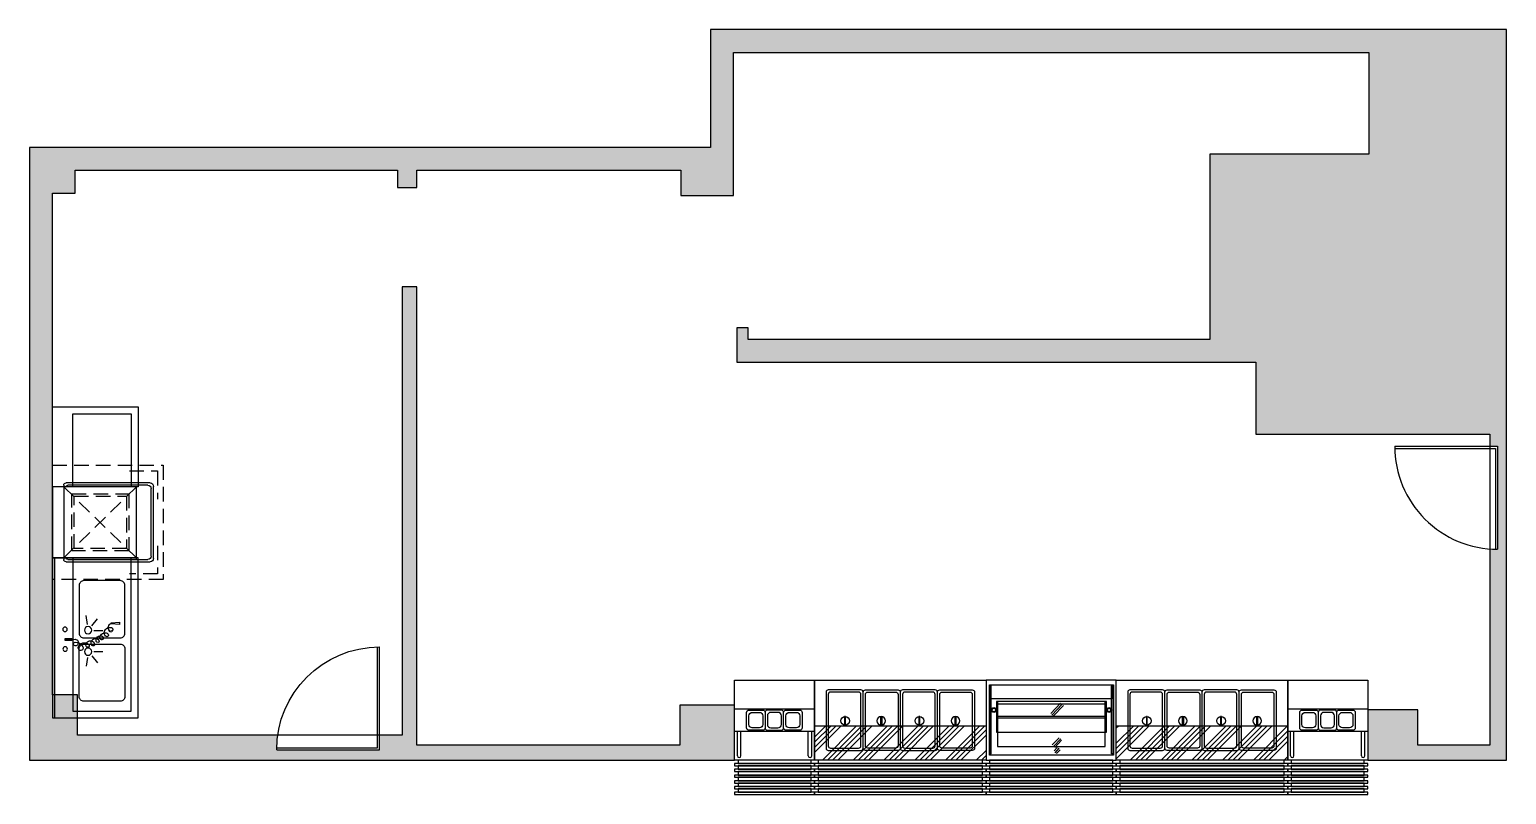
# Model space of a CAD drawing. Header units: millimetres. Extents: x 5908 to 16348, y 14979 to 16693.
# Drawn here: x 5908 to 7201, y 15305 to 15974 of the extents above; entities that cross this region are included whole.
import ezdxf

# ---------------------------------------------------------------- set-up
doc = ezdxf.new("R2010")
doc.units = ezdxf.units.MM
doc.linetypes.add('DASHED', pattern=[19.05, 12.7, -6.35])
doc.linetypes.add('HIDDENX2', pattern=[19.05, 12.7, -6.35])
doc.layers.add('S2000-002 Çizgi', color=7, linetype='Continuous')

# ---------------------------------------------------------------- blocks, each defined once
blk = doc.blocks.new('A$C02F92F7D')
at = {"color": 7}
for points in [[(194.2, 97.1), (97.1, 97.1), (97.1, 194.2)], [(194.2, 99), (99, 99), (99, 194.2)]]:
    blk.add_lwpolyline(points, dxfattribs=at)
blk.add_arc((97.1, 97.1), 97.1, 0.0001, 90.0001, dxfattribs=at)
blk = doc.blocks.new('A$C34105880')
at = {"layer": 'S2000-002 Çizgi'}
for p, q in [((2.5, 33.7), (2.5, 55)), ((5.5, 33.7), (5.5, 55)), ((64.5, 33.7), (64.5, 55)), ((67.5, 33.7), (67.5, 55))]:
    blk.add_line(p, q, dxfattribs=at)
for points in [[(0, 100), (70, 100), (70, 30), (0, 30)], [(0, 55), (0, 75), (70, 75), (70, 55)], [(0, 25), (70, 25), (70, 27), (0, 27)], [(3, 27), (67, 27), (67, 30), (3, 30)], [(0, 20), (70, 20), (70, 22), (0, 22)], [(0, 15), (70, 15), (70, 17), (0, 17)], [(3, 22), (67, 22), (67, 25), (3, 25)], [(3, 17), (67, 17), (67, 20), (3, 20)], [(3, 12), (67, 12), (67, 15), (3, 15)], [(3, 12), (67, 12), (67, 15), (3, 15)], [(3, 12), (67, 12), (67, 15), (3, 15)], [(0, 10), (70, 10), (70, 12), (0, 12)], [(0, 5), (70, 5), (70, 7), (0, 7)], [(0, 0), (70, 0), (70, 2), (0, 2)], [(3, 7), (67, 7), (67, 10), (3, 10)], [(3, 7), (67, 7), (67, 10), (3, 10)], [(3, 2), (67, 2), (67, 5), (3, 5)]]:
    blk.add_lwpolyline(points, close=True, dxfattribs=at)
for points in [[(12.5, 73.8), (24.7, 73.8, -0.414214), (26.7, 71.8), (26.7, 58.2, -0.414214), (24.7, 56.2), (12.5, 56.2, -0.414214), (10.5, 58.2), (10.5, 71.8, -0.414214)], [(15.5, 71.8), (21.7, 71.8, -0.414214), (24.7, 68.8), (24.7, 61.2, -0.414214), (21.7, 58.2), (15.5, 58.2, -0.414214), (12.5, 61.2), (12.5, 68.8, -0.414214)], [(40.9, 73.8), (28.7, 73.8, 0.414214), (26.7, 71.8), (26.7, 58.2, 0.414214), (28.7, 56.2), (40.9, 56.2, 0.414214), (42.9, 58.2), (42.9, 71.8, 0.414214)], [(37.9, 71.8), (31.7, 71.8, 0.414214), (28.7, 68.8), (28.7, 61.2, 0.414214), (31.7, 58.2), (37.9, 58.2, 0.414214), (40.9, 61.2), (40.9, 68.8, 0.414214)], [(44.9, 73.8), (57.1, 73.8, -0.414214), (59.1, 71.8), (59.1, 58.2, -0.414214), (57.1, 56.2), (44.9, 56.2, -0.414214), (42.9, 58.2), (42.9, 71.8, -0.414214)], [(47.9, 71.8), (54.1, 71.8, -0.414214), (57.1, 68.8), (57.1, 61.2, -0.414214), (54.1, 58.2), (47.9, 58.2, -0.414214), (44.9, 61.2), (44.9, 68.8, -0.414214)]]:
    blk.add_lwpolyline(points, format="xyb", close=True, dxfattribs=at)
for centre in [(4, 33.7), (66, 33.7), (66, 33.7)]:
    blk.add_arc(centre, 1.51, 180, 0, dxfattribs=at)
blk = doc.blocks.new('A$C4383204F')
at = {"layer": 'S2000-002 Çizgi'}
for points in [[(51, 32.5), (2, 32.5, 0.414214), (0, 30.5), (0, 2, 0.414214), (2, 0), (51, 0, 0.414214), (53, 2), (53, 30.5, 0.414214)], [(49, 30.5), (4, 30.5, 0.414214), (2, 28.5), (2, 4, 0.414214), (4, 2), (49, 2, 0.414214), (51, 4), (51, 28.5, 0.414214)]]:
    blk.add_lwpolyline(points, format="xyb", close=True, dxfattribs=at)
blk.add_lwpolyline([(29.7, 16.2), (22.2, 16.2), (22.2, 15.4), (29.7, 15.4)], close=True, dxfattribs=at)
blk.add_circle((25.9, 15.8), 3.82, dxfattribs=at)
blk = doc.blocks.new('A$C50303E51')
at = {"layer": 'S2000-002 Çizgi'}
h = blk.add_hatch(dxfattribs=at)
h.set_pattern_fill('ANSI34', color=254, style=0)
h.set_pattern_definition([(45, (-7223.186, -591.372), (-13.470384, 13.470384), []), (45, (-7218.696, -591.372), (-13.470384, 13.470384), []), (45, (-7214.205, -591.372), (-13.470384, 13.470384), []), (45, (-7209.715, -591.372), (-13.470384, 13.470384), [])])
h.paths.add_polyline_path([(150, 60), (150, 30), (0, 30), (0, 60)])
for points in [[(0, 100), (150, 100), (150, 30), (0, 30)], [(0, 60), (150, 60), (150, 30), (0, 30)], [(0, 25), (150, 25), (150, 27), (0, 27)], [(3, 27), (147, 27), (147, 30), (3, 30)], [(0, 20), (150, 20), (150, 22), (0, 22)], [(0, 15), (150, 15), (150, 17), (0, 17)], [(3, 22), (147, 22), (147, 25), (3, 25)], [(3, 17), (147, 17), (147, 20), (3, 20)], [(3, 12), (147, 12), (147, 15), (3, 15)], [(3, 12), (147, 12), (147, 15), (3, 15)], [(3, 12), (147, 12), (147, 15), (3, 15)], [(0, 10), (150, 10), (150, 12), (0, 12)], [(0, 5), (150, 5), (150, 7), (0, 7)], [(0, 0), (150, 0), (150, 2), (0, 2)], [(3, 7), (147, 7), (147, 10), (3, 10)], [(3, 7), (147, 7), (147, 10), (3, 10)], [(3, 2), (147, 2), (147, 5), (3, 5)]]:
    blk.add_lwpolyline(points, close=True, dxfattribs=at)
at = {"layer": 'S2000-002 Çizgi', "rotation": 90}
for p in [(42.5, 38.5), (107.5, 38.5)]:
    blk.add_blockref('A$C4383204F', p, dxfattribs=at)
at = {"layer": 'S2000-002 Çizgi', "extrusion": (0, 0, -1), "zscale": -1, "rotation": 90}
for p in [(-42.5, 38.5), (-107.5, 38.5)]:
    blk.add_blockref('A$C4383204F', p, dxfattribs=at)
blk = doc.blocks.new('A$C20495210')
at = {"layer": 'S2000-002 Çizgi'}
for p, q in [((56.8, 70.9), (65.3, 80)), ((57.7, 69.3), (66.7, 79)), ((58.8, 68.4), (67.7, 77.9)), ((58, 43.3), (63.9, 49.6)), ((59, 41.9), (65.4, 48.6)), ((59.5, 38.1), (62.3, 41.1)), ((60.2, 41.1), (66.2, 47.5)), ((60.4, 36.4), (64, 40.4)), ((61.6, 35.8), (64.8, 39.1))]:
    blk.add_line(p, q, dxfattribs=at)
for points in [[(114, 100), (0, 100), (0, 30), (114, 30)], [(3, 95.8), (111.5, 95.8), (111.5, 34.3), (3, 34.3)], [(3.5, 35.4), (4.6, 35.4), (4.6, 94.6), (3.5, 94.6)], [(3.5, 88), (4.6, 88), (4.6, 94.6), (3.5, 94.6)], [(4.6, 95.8), (109.9, 95.8), (109.9, 83.6), (4.6, 83.6)], [(111, 35.4), (109.9, 35.4), (109.9, 94.6), (111, 94.6)], [(111, 88), (109.9, 88), (109.9, 94.6), (111, 94.6)], [(9.2, 54.4), (105.3, 54.4), (105.3, 81.4), (9.2, 81.4)], [(10.2, 41.9), (104.2, 41.9), (104.2, 81.4), (10.2, 81.4)], [(10.2, 79.2), (104.2, 79.2), (104.2, 81.4), (10.2, 81.4)], [(10.2, 67.1), (104.2, 67.1), (104.2, 68.2), (10.2, 68.2)], [(0, 25), (114, 25), (114, 27), (0, 27)], [(3, 27), (111, 27), (111, 30), (3, 30)], [(0, 20), (114, 20), (114, 22), (0, 22)], [(0, 15), (114, 15), (114, 17), (0, 17)], [(3, 22), (111, 22), (111, 25), (3, 25)], [(3, 17), (111, 17), (111, 20), (3, 20)], [(3, 12), (111, 12), (111, 15), (3, 15)], [(3, 12), (111, 12), (111, 15), (3, 15)], [(3, 12), (111, 12), (111, 15), (3, 15)], [(0, 10), (114, 10), (114, 12), (0, 12)], [(0, 5), (114, 5), (114, 7), (0, 7)], [(0, 0), (114, 0), (114, 2), (0, 2)], [(3, 7), (111, 7), (111, 10), (3, 10)], [(3, 7), (111, 7), (111, 10), (3, 10)], [(3, 2), (111, 2), (111, 5), (3, 5)]]:
    blk.add_lwpolyline(points, close=True, dxfattribs=at)
for centre, radius in [((6.9, 73.9), 2.14), ((6.9, 73.9), 1.59), ((107.6, 73.9), 2.14), ((107.6, 73.9), 1.59)]:
    blk.add_circle(centre, radius, dxfattribs=at)
blk = doc.blocks.new('A$C7ED97EAE')
at = {"layer": 'S2000-002 Çizgi'}
for p, q in [((2, 78.5), (3.5, 78.5)), ((3.5, 88.5), (65.5, 88.5)), ((3.5, 15), (3.5, 88.5)), ((3.5, 78.5), (65.5, 78.5)), ((65.5, 88.5), (65.5, 15)), ((65.5, 78.5), (67, 78.5)), ((0, 3), (0, 76.5)), ((2, 5), (2, 75)), ((3.5, 76.5), (3.5, 76.5)), ((65.5, 76.5), (65.5, 76.5)), ((67, 75), (67, 5)), ((69, 76.5), (69, 3)), ((65.5, 15), (3.5, 15)), ((67, 15), (65.5, 15)), ((66, 0), (3, 0)), ((64, 2), (5, 2))]:
    blk.add_line(p, q, dxfattribs=at)
at = {"layer": 'S2000-002 Çizgi', "linetype": 'DASHED'}
for p, q in [((65.5, 78.5), (3.5, 15)), ((65.5, 15), (3.5, 78.5))]:
    blk.add_line(p, q, dxfattribs=at)
for points in [[(9.5, 21.5), (59.5, 21.5), (59.5, 71.5), (9.5, 71.5)], [(11.5, 23.5), (57.5, 23.5), (57.5, 69.5), (11.5, 69.5)]]:
    blk.add_lwpolyline(points, close=True, dxfattribs=at)
at = {"layer": 'S2000-002 Çizgi'}
for centre, radius, start, end in [((2, 76.5), 2, 90, 180), ((67, 76.5), 2, 0, 90), ((3.5, 75), 1.5, 90, 180), ((65.5, 75), 1.5, 0, 90), ((3, 3), 3, 180, 270), ((5, 5), 3, 180, 270), ((64, 5), 3, 270, 0), ((66, 3), 3, 270, 0)]:
    blk.add_arc(centre, radius, start, end, dxfattribs=at)
blk = doc.blocks.new('A$C7BE05278')
at = {"layer": 'S2000-002 Çizgi'}
h = blk.add_hatch(color=256, dxfattribs=at)
h.paths.add_polyline_path([(4.7, 9.9, -0.025454), (4.8, 10.4, 0.278063), (0.8, 7.5), (1.2, 7.3, -0.265675)])
h.paths.add_polyline_path([(5.4, 10.4, 0.028094), (4.8, 10.4, 0.025454), (4.7, 9.9, -0.030609), (5.2, 9.9, -0.027259)])
h.paths.add_polyline_path([(5.4, 10.4, 0.027259), (5.2, 9.9, -0.171751), (7.9, 9), (7.9, 9), (7.9, 9, -1.347305), (5.2, 7.1, -0.147228), (5.2, 9.9, 0.030609), (4.7, 9.9, 0.138731), (4.7, 7, 1.347306), (8.2, 9.4, 0.162476)])
h.paths.add_polyline_path([(12.5, 12.7), (12.7, 13.1, 0.483116), (4.8, 10.4, -0.028094), (5.4, 10.4, -0.470681)])
for p, q in [((14.4, 47.6), (14.3, 41.7)), ((14.4, 47.6), (14.3, 41.7)), ((14.3, 41.7), (15.9, 41.7)), ((14.3, 41.7), (15.9, 41.7)), ((16, 47.6), (14.4, 47.6)), ((16, 47.6), (14.4, 47.6)), ((15.1, 47.6), (15, 38.9)), ((15.9, 41.7), (16, 47.6)), ((15.9, 41.7), (16, 47.6)), ((0.5, 7.3), (0, 0)), ((0.5, 7.3), (0, 0)), ((0, 0), (1.9, 0)), ((1.5, 7.3), (0.5, 7.3)), ((1.5, 7.3), (0.5, 7.3)), ((1.9, 0), (1.5, 7.3)), ((1.9, 0), (1.5, 7.3))]:
    blk.add_line(p, q, dxfattribs=at)
for centre in [(6.3, 47.8), (23.5, 47.6)]:
    blk.add_circle(centre, 1.99, dxfattribs=at)
for centre, radius, start, end in [((17.8, 38.9), 2.86, 179.43, 359.43), ((19.1, 38.9), 1.6, 359.43, 179.43), ((25.1, 38.8), 7.64, 179.43, 242.0346), ((20, 25.6), 3.8, 74.9498, 261.6763), ((23.5, 30.9), 5.53, 105.7663, 225.7833), ((20.6, 27.9), 1.41, 225.7833, 74.9498), ((22.6, 34), 2.23, 242.0346, 105.7663), ((9.4, 8.6), 4.83, 57.0103, 197.5795), ((14.4, 12.6), 4.98, 103.1199, 200.7743), ((15.6, 16.7), 3.77, 86.0156, 220.6772), ((13.7, 15.7), 1.76, 236.8088, 103.1199), ((18.1, 21.1), 3.83, 52.4089, 229.1112), ((16.5, 19.2), 1.37, 229.1112, 116.3243), ((19.6, 23.1), 1.26, 261.6763, 52.4089), ((4.8, 5.6), 4.31, 51.245, 156.7533), ((6.4, 7.6), 1.7, 197.5795, 51.245), ((11.2, 11.3), 1.54, 200.7743, 57.0103)]:
    blk.add_arc(centre, radius, start, end, dxfattribs=at)
blk.add_solid([(15.9, 41.7), (14.3, 41.7), (16, 47.6), (14.4, 47.6)], dxfattribs=at)
blk = doc.blocks.new('A$C7327736A')
at = {"layer": 'S2000-002 Çizgi'}
for p, q in [((58.3, 44.3), (50.5, 45.4)), ((59.6, 40.5), (53.5, 35.4)), ((63.5, 38.8), (63.5, 30.9)), ((81.9, 38.8), (81.9, 30.9)), ((85.8, 40.5), (91.9, 35.4)), ((87.1, 44.3), (94.9, 45.4))]:
    blk.add_line(p, q, dxfattribs=at)
for points in [[(0, 75), (140, 75), (140, 0), (0, 0)], [(0, 75), (140, 75), (140, 73), (0, 73)], [(0, 57), (134, 57), (134, 6), (0, 6)]]:
    blk.add_lwpolyline(points, close=True, dxfattribs=at)
for points in [[(66, 11.5), (24, 11.5, -0.414214), (20, 15.5), (20, 47.5, -0.414214), (24, 51.5), (66, 51.5, -0.414214), (70, 47.5), (70, 15.5, -0.414214)], [(79.4, 11.5), (121.4, 11.5, 0.414214), (125.4, 15.5), (125.4, 47.5, 0.414214), (121.4, 51.5), (79.4, 51.5, 0.414214), (75.4, 47.5), (75.4, 15.5, 0.414214)]]:
    blk.add_lwpolyline(points, format="xyb", close=True, dxfattribs=at)
for centre in [(63.3, 43.8), (82.1, 43.8)]:
    blk.add_circle(centre, 3.19, dxfattribs=at)
blk.add_blockref('A$C7BE05278', (56.3, 16.2), dxfattribs=at)

msp = doc.modelspace()

# ---------------------------------------------------------------- hatches: boundary and pattern name
at = {"layer": 'S2000-002 Çizgi'}
h = msp.add_hatch(dxfattribs=at)
h.set_pattern_fill('ANSI33', color=9, scale=2)
h.paths.add_polyline_path([(6524.2, 15954.2), (7080.2, 15954.2), (7080.2, 15865.2), (6941.2, 15865.2), (6941.2, 15703.2), (6537.2, 15703.2), (6537.2, 15713.2), (6527.2, 15713.2), (6527.2, 15683.2), (6981.2, 15683.2), (6981.2, 15620.2), (7186.2, 15620.2), (7186.2, 15609.7), (7192.9, 15609.7), (7192.9, 15519.7, -0.018553), (7186.2, 15519.9), (7186.2, 15348.2), (7123.2, 15348.2), (7123.2, 15379.2), (7079.2, 15379.2), (7079.2, 15335.2), (7200.6, 15335.2), (7200.6, 15974.2), (6504.2, 15974.2), (6504.2, 15871.2), (5908.2, 15871.2), (5908.2, 15335.2), (6525.2, 15335.2), (6525.2, 15383.2), (6477.2, 15383.2), (6477.2, 15348.2), (6247.2, 15348.2), (6247.2, 15749.2), (6234.2, 15749.2), (6234.2, 15357.2), (6214.5, 15357.2), (6214.5, 15344.2), (6124.5, 15344.2, -0.036408), (6125.5, 15357.2), (5950.2, 15357.2), (5950.2, 15392.2), (5928.2, 15392.2), (5928.2, 15831.2), (5948.2, 15831.2), (5948.2, 15851.2), (6230.2, 15851.2), (6230.2, 15836.2), (6247.2, 15836.2), (6247.2, 15851.2), (6478.2, 15851.2), (6478.2, 15829.2), (6524.2, 15829.2)])

# ---------------------------------------------------------------- linework, layer by layer
for points in [[(6234.2, 15749.2), (6234.2, 15357.2), (5950.2, 15357.2), (5950.2, 15392.2), (5928.2, 15392.2), (5928.2, 15831.2), (5948.2, 15831.2), (5948.2, 15851.2), (6230.2, 15851.2), (6230.2, 15836.2), (6247.2, 15836.2), (6247.2, 15851.2), (6478.2, 15851.2), (6478.2, 15829.2), (6524.2, 15829.2), (6524.2, 15954.2), (7080.2, 15954.2), (7080.2, 15865.2), (6941.2, 15865.2), (6941.2, 15703.2), (6537.2, 15703.2), (6537.2, 15713.2), (6527.2, 15713.2), (6527.2, 15683.2), (6981.2, 15683.2), (6981.2, 15620.2), (7186.2, 15620.2), (7186.2, 15348.2), (7123.2, 15348.2), (7123.2, 15379.2), (7079.2, 15379.2), (7079.2, 15335.2), (7200.6, 15335.2), (7200.6, 15974.2), (6504.2, 15974.2), (6504.2, 15871.2), (5908.2, 15871.2), (5908.2, 15335.2), (6525.2, 15335.2), (6525.2, 15383.2), (6477.2, 15383.2), (6477.2, 15348.2), (6247.2, 15348.2), (6247.2, 15749.2)], [(5928.2, 15574.2), (5928.2, 15644.2), (6003.2, 15644.2), (6003.2, 15574.2)], [(5946.2, 15574.2), (5946.2, 15638.2), (5997.2, 15638.2), (5997.2, 15574.2)]]:
    msp.add_lwpolyline(points, close=True, dxfattribs=at)
at = {"layer": 'S2000-002 Çizgi', "linetype": 'HIDDENX2'}
msp.add_lwpolyline([(6025.2, 15593.2), (6025.2, 15493.2), (5928.2, 15493.2), (5928.2, 15593.2)], close=True, dxfattribs=at)
for points in [[(5995.6, 15588.2), (6020.2, 15588.2), (6020.2, 15563.6)], [(6020.2, 15522.8), (6020.2, 15498.2), (5995.6, 15498.2)]]:
    msp.add_lwpolyline(points, dxfattribs=at)

# ---------------------------------------------------------------- block references
at = {"xscale": -1, "rotation": 90}
msp.add_blockref('A$C7327736A', (6003.2, 15512.2), dxfattribs=at)
at = {"layer": 'S2000-002 Çizgi', "xscale": 0.9269047496066807, "yscale": 0.9269047496066807, "zscale": 0.9269047496066807, "rotation": 180}
msp.add_blockref('A$C02F92F7D', (7282.9, 15699.7), dxfattribs=at)
at = {"layer": 'S2000-002 Çizgi', "xscale": -1, "rotation": 90}
msp.add_blockref('A$C7ED97EAE', (6016.7, 15577.7), dxfattribs=at)
at = {"layer": 'S2000-002 Çizgi', "xscale": -0.9269047496066807, "yscale": 0.9269047496066807, "zscale": 0.9269047496066807}
msp.add_blockref('A$C02F92F7D', (6304.5, 15254.2), dxfattribs=at)
at = {"layer": 'S2000-002 Çizgi'}
for name, p in [('A$C34105880', (6525.2, 15305.2)), ('A$C50303E51', (6595.2, 15305.2)), ('A$C20495210', (6745.2, 15305.2)), ('A$C50303E51', (6859.2, 15305.2)), ('A$C34105880', (7009.2, 15305.2))]:
    msp.add_blockref(name, p, dxfattribs=at)

doc.saveas('drawing.dxf')
